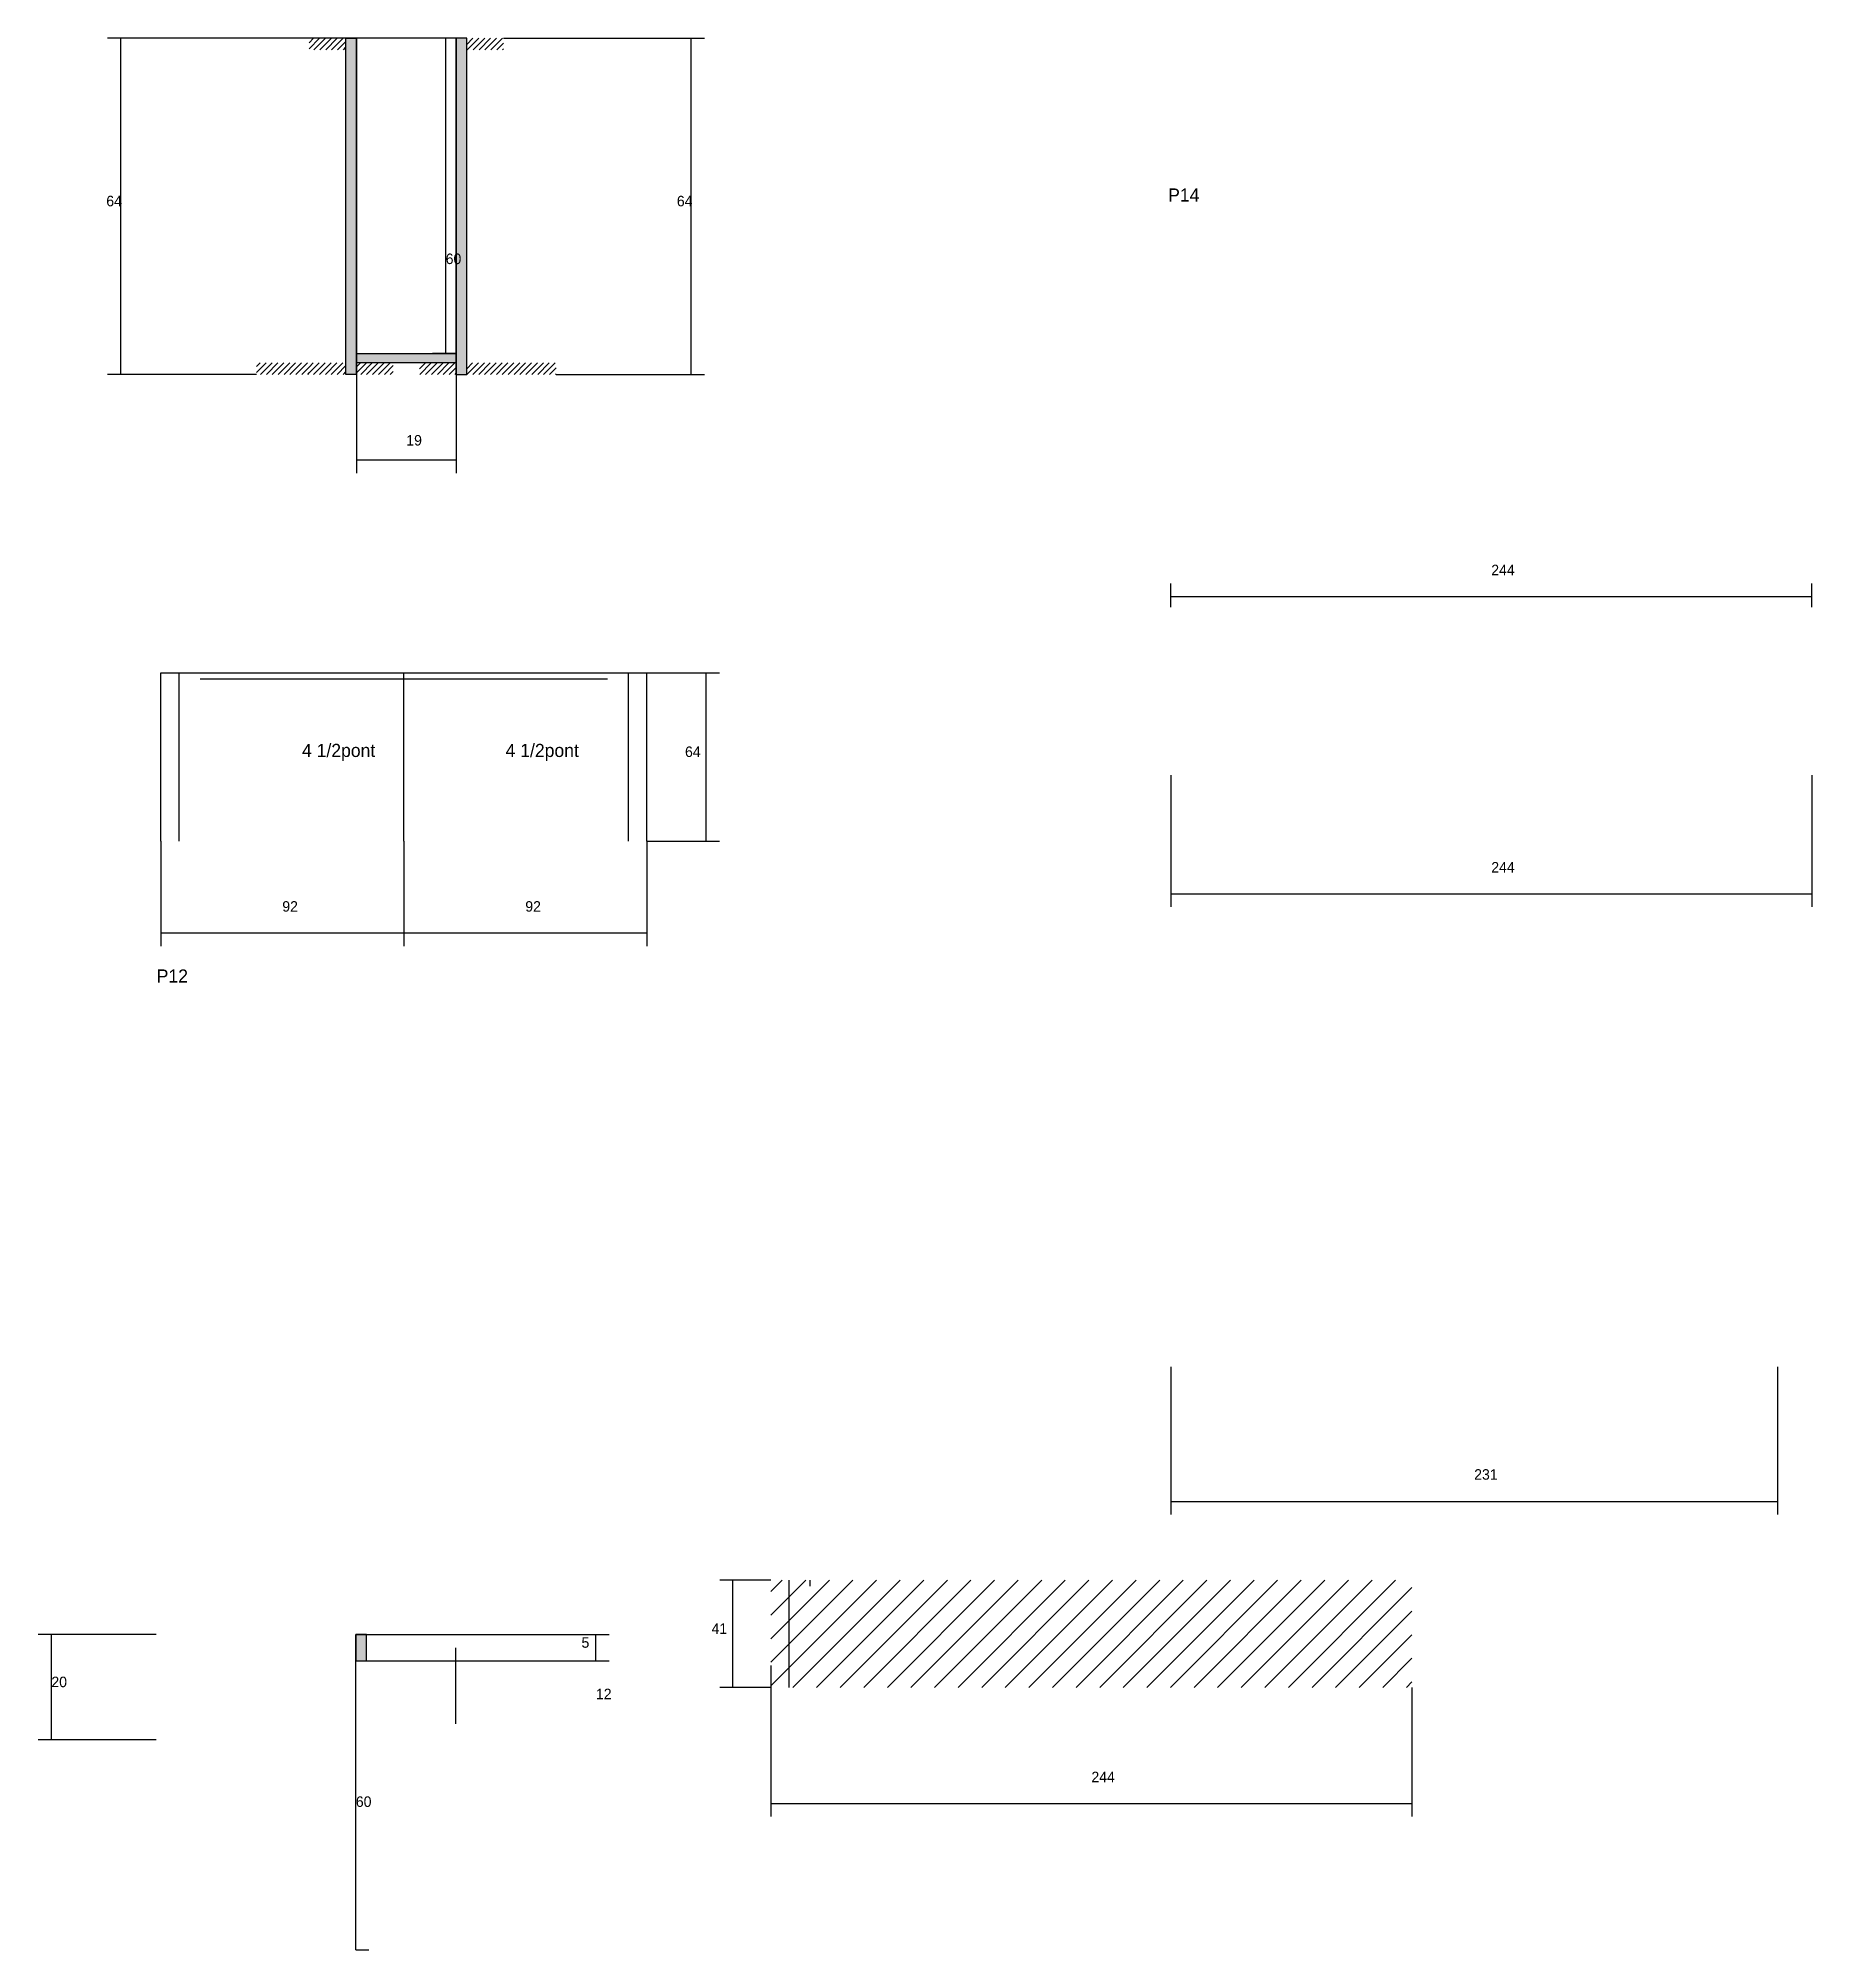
# Model space of a CAD drawing. Header units: metres. Extents: x -41 to 34800, y -36000 to 1848.
# Drawn here: x 790 to 1465, y -15259 to -14531 of the extents above; entities that cross this region are included whole.
import ezdxf

# ---------------------------------------------------------------- set-up
doc = ezdxf.new("R2010")
doc.units = ezdxf.units.M
for name, color, linetype in [('CONCRETO', 251, 'Continuous'), ('COTA', 4, 'Continuous'), ('Cota Seção (2x)', 4, 'Continuous'), ('Hachura', 253, 'Continuous'), ('NOMENCLATURA', 7, 'Continuous'), ('Painéis', 200, 'Continuous'), ('SARR_2.2x7', 40, 'Continuous')]:
    doc.layers.add(name, color=color, linetype=linetype)

msp = doc.modelspace()

# ---------------------------------------------------------------- texts
at = {"layer": 'COTA'}
for s, p in [('64', (815.8, -14595.1)), ('64', (1033, -14595.1)), ('19', (930, -14686.2)), ('244', (1343, -14735.6)), ('64', (1036.1, -14804.8)), ('244', (1343, -14848.8)), ('92', (882.8, -14863.7)), ('231', (1336.5, -15080)), ('5', (996.7, -15144)), ('41', (1046.2, -15138.7)), ('20', (794.9, -15159)), ('12', (1002.2, -15163.6)), ('244', (1190.8, -15195.2))]:
    msp.add_text(s, height=4, dxfattribs=at).set_placement(p)
at = {"layer": 'Cota Seção (2x)'}
for s, p in [('60', (945, -14617.1)), ('92', (975.3, -14863.7)), ('60', (910.8, -15204.6))]:
    msp.add_text(s, height=4, dxfattribs=at).set_placement(p)
at = {"layer": 'NOMENCLATURA'}
for s, p in [('P14', (1220, -14593.3)), ('4 1/2pont', (890.3, -14804.8)), ('4 1/2pont', (967.8, -14804.8)), ('P12', (835, -14890.7))]:
    msp.add_text(s, height=5, dxfattribs=at).set_placement(p)

# ---------------------------------------------------------------- hatches: boundary and pattern name
at = {"layer": 'Hachura'}
h = msp.add_hatch(dxfattribs=at)
h.set_pattern_fill('ANSI31', scale=0.5)
h.paths.add_polyline_path([(907, -14535.5), (907, -14531.1), (907, -14531.1), (893, -14531.1), (893, -14531.1), (893, -14535.5), (893, -14535.5), (907, -14535.5)])
h = msp.add_hatch(color=8, dxfattribs=at)
h.dxf.hatch_style = 1
h.paths.add_polyline_path([(907, -14531.1), (911, -14531.1), (911, -14531.1), (911, -14659.1), (911, -14659.1), (907, -14659.1), (907, -14659.1), (907, -14531.1)])
h = msp.add_hatch(color=8, dxfattribs=at)
h.dxf.hatch_style = 1
h.paths.add_polyline_path([(953, -14531.1), (949, -14531.1), (949, -14531.1), (949, -14659.1), (949, -14659.1), (953, -14659.1), (953, -14659.1), (953, -14531.1)])
h = msp.add_hatch(dxfattribs=at)
h.set_pattern_fill('ANSI31', scale=0.5)
h.paths.add_polyline_path([(953, -14535.5), (953, -14531.1), (953, -14531.1), (967, -14531.1), (967, -14531.1), (967, -14535.5), (967, -14535.5), (953, -14535.5)])
h = msp.add_hatch(color=8, dxfattribs=at)
h.dxf.hatch_style = 1
h.paths.add_polyline_path([(911, -14654.7), (911, -14651.1), (911, -14651.1), (949, -14651.1), (949, -14651.1), (949, -14654.7), (949, -14654.7), (911, -14654.7)])
h = msp.add_hatch(dxfattribs=at)
h.set_pattern_fill('ANSI31', scale=0.5)
h.paths.add_polyline_path([(873, -14659.1), (873, -14654.7), (873, -14654.7), (893, -14654.7), (893, -14654.7), (893, -14659.1), (893, -14659.1), (873, -14659.1)])
h = msp.add_hatch(dxfattribs=at)
h.set_pattern_fill('ANSI31', scale=0.5)
h.paths.add_polyline_path([(907, -14659.1), (907, -14654.7), (907, -14654.7), (893, -14654.7), (893, -14654.7), (893, -14659.1), (893, -14659.1), (907, -14659.1)])
h = msp.add_hatch(dxfattribs=at)
h.set_pattern_fill('ANSI31', scale=0.5)
h.paths.add_polyline_path([(925, -14659.1), (925, -14654.7), (925, -14654.7), (911, -14654.7), (911, -14654.7), (911, -14659.1), (911, -14659.1), (925, -14659.1)])
h = msp.add_hatch(dxfattribs=at)
h.set_pattern_fill('ANSI31', scale=0.5)
h.paths.add_polyline_path([(949, -14659.1), (949, -14654.7), (949, -14654.7), (935, -14654.7), (935, -14654.7), (935, -14659.1), (935, -14659.1), (949, -14659.1)])
h = msp.add_hatch(dxfattribs=at)
h.set_pattern_fill('ANSI31', scale=0.5)
h.paths.add_polyline_path([(953, -14659.1), (953, -14654.7), (953, -14654.7), (967, -14654.7), (967, -14654.7), (967, -14659.1), (967, -14659.1), (953, -14659.1)])
h = msp.add_hatch(dxfattribs=at)
h.set_pattern_fill('ANSI31', scale=0.5)
h.paths.add_polyline_path([(987, -14659.1), (987, -14654.7), (987, -14654.7), (967, -14654.7), (967, -14654.7), (967, -14659.1), (967, -14659.1), (987, -14659.1)])
h = msp.add_hatch(dxfattribs=at)
h.set_pattern_fill('ANSI31', scale=2)
h.paths.add_polyline_path([(1312.8, -15159.1), (1312.8, -15118.3), (1068.8, -15118.3), (1068.8, -15159.1)])
h = msp.add_hatch(color=8, dxfattribs=at)
h.dxf.hatch_style = 1
h.paths.add_polyline_path([(914.8, -15139), (910.8, -15139), (910.8, -15139), (910.8, -15149), (910.8, -15149), (914.8, -15149), (914.8, -15149), (914.8, -15139)])

# ---------------------------------------------------------------- linework, layer by layer
at = {"layer": 'CONCRETO'}
msp.add_lwpolyline([(911, -14651.1), (949, -14651.1), (949, -14531.1), (911, -14531.1)], close=True, dxfattribs=at)
at = {"layer": 'COTA'}
for p, q in [((911, -14531.1), (816.3, -14531.1)), ((821.3, -14659.1), (821.3, -14531.1)), ((967, -14531.1), (1043.5, -14531.1)), ((1038.5, -14659.1), (1038.5, -14531.1)), ((873, -14659.1), (816.3, -14659.1)), ((911, -14654.7), (911, -14696.7)), ((949, -14654.7), (949, -14696.7)), ((987, -14659.1), (1043.5, -14659.1)), ((911, -14691.7), (949, -14691.7)), ((1221, -14747.7), (1221, -14738.7)), ((1465, -14747.7), (1465, -14738.7)), ((1221, -14743.7), (1465, -14743.7)), ((1021.6, -14772.8), (1049.2, -14772.8)), ((1044.2, -14836.8), (1044.2, -14772.8)), ((1221, -14811.7), (1221, -14861.9)), ((1465, -14811.7), (1465, -14861.9)), ((836.6, -14836.8), (836.6, -14876.8)), ((929.1, -14836.8), (929.1, -14876.8)), ((1021.6, -14836.8), (1049.2, -14836.8)), ((1221, -14856.9), (1465, -14856.9)), ((836.6, -14871.8), (929.1, -14871.8)), ((1221, -15037), (1221, -15093.3)), ((1452, -15037), (1452, -15093.3)), ((1221, -15088.3), (1452, -15088.3)), ((1068.8, -15118.3), (1049.3, -15118.3)), ((1054.3, -15159.1), (1054.3, -15118.3)), ((834.8, -15139), (789.9, -15139)), ((794.9, -15179), (794.9, -15139)), ((914.8, -15139), (1007.2, -15139)), ((1002.2, -15149), (1002.2, -15139)), ((914.8, -15149), (914.8, -15144)), ((948.8, -15173), (948.8, -15144)), ((914.8, -15149), (948.8, -15149)), ((914.8, -15149), (1007.2, -15149)), ((1068.8, -15150.8), (1068.8, -15208.3)), ((1068.8, -15159.1), (1049.3, -15159.1)), ((1312.8, -15159.1), (1312.8, -15208.3)), ((834.8, -15179), (789.9, -15179)), ((1068.8, -15203.3), (1312.8, -15203.3))]:
    msp.add_line(p, q, dxfattribs=at)
at = {"layer": 'Cota Seção (2x)'}
for p, q in [((949, -14531.1), (940, -14531.1)), ((945, -14651.1), (945, -14531.1)), ((949, -14651.1), (940, -14651.1)), ((929.1, -14836.8), (929.1, -14876.8)), ((1021.6, -14836.8), (1021.6, -14876.8)), ((929.1, -14871.8), (1021.6, -14871.8)), ((910.8, -15259), (910.8, -15139)), ((910.8, -15139), (915.8, -15139)), ((910.8, -15259), (915.8, -15259))]:
    msp.add_line(p, q, dxfattribs=at)
at = {"layer": 'Painéis'}
for p, q in [((911, -14659.1), (911, -14531.1)), ((949, -14659.1), (949, -14531.1)), ((911, -14651.1), (949, -14651.1)), ((911, -14654.7), (911, -14651.1)), ((949, -14654.7), (949, -14651.1)), ((836.6, -14772.8), (1021.6, -14772.8)), ((836.6, -14836.8), (836.6, -14772.8)), ((929.1, -14836.8), (929.1, -14772.8)), ((1021.6, -14836.8), (1021.6, -14772.8))]:
    msp.add_line(p, q, dxfattribs=at)
for points in [[(907, -14531.1), (911, -14531.1), (911, -14659.1), (907, -14659.1)], [(953, -14531.1), (949, -14531.1), (949, -14659.1), (953, -14659.1)], [(911, -14654.7), (911, -14651.1), (949, -14651.1), (949, -14654.7)], [(914.8, -15139), (910.8, -15139), (910.8, -15149), (914.8, -15149)]]:
    msp.add_lwpolyline(points, close=True, dxfattribs=at)
at = {"layer": 'SARR_2.2x7'}
for p, q in [((843.6, -14836.8), (843.6, -14772.8)), ((851.6, -14775), (929.1, -14775)), ((929.1, -14775), (1006.6, -14775)), ((1014.6, -14836.8), (1014.6, -14772.8)), ((1075.7, -15159.1), (1075.7, -15118.3)), ((1083.7, -15120.5), (1083.7, -15118.3))]:
    msp.add_line(p, q, dxfattribs=at)

msp.set_redraw_order([(e.dxf.handle, doc.entitydb.next_handle()) for e in msp.query("TEXT MTEXT ATTDEF DIMENSION ARC_DIMENSION")])  # texts and dimensions are drawn at this point

doc.saveas('drawing.dxf')
